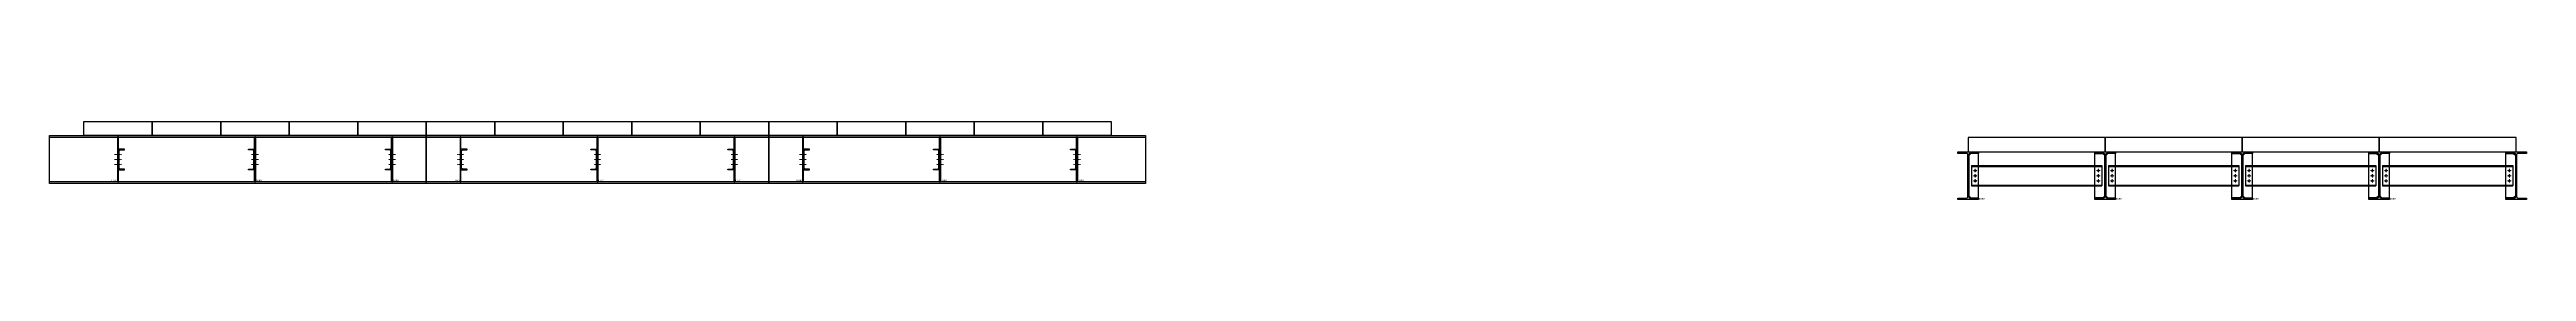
# Model space of a CAD drawing. Extents: x 146707 to 337808, y -286669 to -179901.
# Drawn here: x 173931 to 210093, y -238588 to -237442 of the extents above; entities that cross this region are included whole.
import ezdxf

# ---------------------------------------------------------------- set-up
doc = ezdxf.new("R2010")
doc.units = 0
doc.linetypes.add('CENTER', pattern=[2, 1.25, -0.25, 0.25, -0.25])
doc.layers.get('0').update_dxf_attribs({"linetype": 'CONTINUOUS'})
doc.layers.get('Defpoints').update_dxf_attribs({"linetype": 'CONTINUOUS', "true_color": 0x5f994c})
doc.layers.add('D-BMK', color=2, linetype='CENTER', lineweight=13)
doc.layers.add('D-STR-ﾎﾞﾙﾄ', color=21, linetype='CONTINUOUS', lineweight=9)
for name, color, linetype in [('D-STR-BORUTO', 4, 'CONTINUOUS'), ('D-STR-FUKKOUBAN', 1, 'CONTINUOUS'), ('D-STR-STF', 7, 'CONTINUOUS'), ('D-STR-SYUKETA', 1, 'CONTINUOUS'), ('D-STR-TAIKEIKOU', 1, 'CONTINUOUS'), ('D-STR-UKEKETA', 1, 'CONTINUOUS')]:
    doc.layers.add(name, color=color, linetype=linetype)
doc.styles.add('ＭＳ ゴシック', font='')
doc.styles.get('ＭＳ ゴシック').set_extended_font_data('MS Gothic')

# ---------------------------------------------------------------- blocks, each defined once
blk = doc.blocks.new('C300X90X9X13')
at = {"color": 0, "linetype": 'ByBlock', "lineweight": -2}
blk.add_lwpolyline([(22, 15), (84, 10, -0.388879), (90, 3), (90, 0), (0, 0), (0, 300), (90, 300), (90, 297, -0.388879), (84, 290), (22, 285, 0.388879), (9, 271), (9, 29, 0.388879)], format="xyb", close=True, dxfattribs=at)
blk = doc.blocks.new('*U351')
at = {"layer": 'D-BMK'}
blk.add_line((0, -700), (0, 0), dxfattribs=at)
at = {"layer": 'D-BMK', "linetype": 'CENTER', "ltscale": 2}
for p, q in [((50, -275), (-50, -275)), ((50, -350), (-50, -350)), ((50, -425), (-50, -425))]:
    blk.add_line(p, q, dxfattribs=at)
at = {"layer": 'D-STR-STF', "color": 0}
blk.add_lwpolyline([(-6, -25), (6, -25), (6, -675), (-6, -675)], close=True, dxfattribs=at)
at = {"layer": 'D-STR-TAIKEIKOU', "rotation": 180}
blk.add_blockref('C300X90X9X13', (-6, -200), dxfattribs=at)
at = {"layer": 'Defpoints', "insert": (16, -669), "char_height": 25, "attachment_point": 7, "style": 'ＭＳ ゴシック'}
blk.add_mtext('\\A1;H700', dxfattribs=at)
blk = doc.blocks.new('*U349')
at = {"layer": 'D-STR-SYUKETA', "linetype": 'Continuous'}
for points in [[(0, 350), (5500, 350), (5500, -350), (0, -350)], [(0, 326), (5500, 326), (5500, -326), (0, -326)]]:
    blk.add_lwpolyline(points, close=True, dxfattribs=at)
blk = doc.blocks.new('*U348')
at = {"layer": 'D-STR-SYUKETA', "linetype": 'Continuous'}
for points in [[(0, 350), (5000, 350), (5000, -350), (0, -350)], [(0, 326), (5000, 326), (5000, -326), (0, -326)]]:
    blk.add_lwpolyline(points, close=True, dxfattribs=at)
blk = doc.blocks.new('*U354')
at = {"layer": 'D-STR-FUKKOUBAN'}
for points in [[(0, 0), (1000, 0), (1000, -208), (0, -208)], [(1000, 0), (2000, 0), (2000, -208), (1000, -208)], [(2000, 0), (3000, 0), (3000, -208), (2000, -208)], [(3000, 0), (4000, 0), (4000, -208), (3000, -208)], [(4000, 0), (5000, 0), (5000, -208), (4000, -208)]]:
    blk.add_lwpolyline(points, close=True, dxfattribs=at)
blk = doc.blocks.new('*U352')
at = {"layer": 'D-BMK'}
blk.add_line((0, -700), (0, 0), dxfattribs=at)
at = {"layer": 'D-BMK', "linetype": 'CENTER', "ltscale": 2}
for p, q in [((-50, -275), (50, -275)), ((-50, -350), (50, -350)), ((-50, -425), (50, -425))]:
    blk.add_line(p, q, dxfattribs=at)
at = {"layer": 'D-STR-STF', "color": 0}
blk.add_lwpolyline([(6, -25), (-6, -25), (-6, -675), (6, -675)], close=True, dxfattribs=at)
at = {"layer": 'D-STR-TAIKEIKOU', "xscale": -1, "rotation": 180}
blk.add_blockref('C300X90X9X13', (6, -200), dxfattribs=at)
at = {"layer": 'Defpoints', "insert": (-16, -669), "char_height": 25, "attachment_point": 9, "style": 'ＭＳ ゴシック'}
blk.add_mtext('\\A1;H700', dxfattribs=at)
blk = doc.blocks.new('*U353')
at = {"layer": 'D-BMK'}
blk.add_line((0, -700), (0, 0), dxfattribs=at)
at = {"layer": 'D-BMK', "linetype": 'CENTER', "ltscale": 2}
for p, q in [((-50, -275), (50, -275)), ((-50, -350), (50, -350)), ((-50, -425), (50, -425))]:
    blk.add_line(p, q, dxfattribs=at)
at = {"layer": 'D-STR-STF', "color": 0}
blk.add_lwpolyline([(6, -25), (-6, -25), (-6, -675), (6, -675)], close=True, dxfattribs=at)
at = {"layer": 'D-STR-TAIKEIKOU', "xscale": -1, "rotation": 180}
blk.add_blockref('C300X90X9X13', (6, -200), dxfattribs=at)
at = {"layer": 'Defpoints', "insert": (-16, -669), "char_height": 25, "attachment_point": 9, "style": 'ＭＳ ゴシック'}
blk.add_mtext('\\A1;H700', dxfattribs=at)
blk = doc.blocks.new('φ25')
at = {"layer": 'D-BMK'}
for p, q in [((-25, 0), (25, 0)), ((0, 25), (0, -25))]:
    blk.add_line(p, q, dxfattribs=at)
at = {"layer": 'D-STR-BORUTO'}
blk.add_circle((0, 0), 12.5, dxfattribs=at)
blk = doc.blocks.new('*U347')
for centre in [(100, -483), (100, -558), (100, -633), (1900, -483), (1900, -558), (1900, -633), (2100, -483), (2100, -558), (2100, -633), (3900, -483), (3900, -558), (3900, -633), (4100, -483), (4100, -558), (4100, -633), (5900, -483), (5900, -558), (5900, -633), (6100, -483), (6100, -558), (6100, -633), (7900, -483), (7900, -558), (7900, -633)]:
    blk.add_circle(centre, 12.5)
at = {"layer": 'D-STR-FUKKOUBAN'}
for points in [[(0, -208), (2000, -208), (2000, 0), (0, 0)], [(2000, -208), (4000, -208), (4000, 0), (2000, 0)], [(4000, -208), (6000, -208), (6000, 0), (4000, 0)], [(6000, -208), (8000, -208), (8000, 0), (6000, 0)]]:
    blk.add_lwpolyline(points, close=True, dxfattribs=at)
at = {"layer": 'D-STR-STF', "color": 1, "linetype": 'ByBlock', "lineweight": -2}
for points in [[(7, -263), (7, -853), (37, -883), (150, -883), (150, -233), (37, -233)], [(1993, -263), (1993, -853), (1963, -883), (1850, -883), (1850, -233), (1963, -233)], [(2007, -263), (2007, -853), (2037, -883), (2150, -883), (2150, -233), (2037, -233)], [(3993, -263), (3993, -853), (3963, -883), (3850, -883), (3850, -233), (3963, -233)], [(4007, -263), (4007, -853), (4037, -883), (4150, -883), (4150, -233), (4037, -233)], [(5993, -263), (5993, -853), (5963, -883), (5850, -883), (5850, -233), (5963, -233)], [(6007, -263), (6007, -853), (6037, -883), (6150, -883), (6150, -233), (6037, -233)], [(7993, -263), (7993, -853), (7963, -883), (7850, -883), (7850, -233), (7963, -233)]]:
    blk.add_lwpolyline(points, close=True, dxfattribs=at)
at = {"layer": 'D-STR-SYUKETA', "linetype": 'ByBlock', "lineweight": -2}
for points in [[(-150, -884), (-24, -884, 0.414214), (-6, -866), (-6, -250, 0.414214), (-24, -232), (-150, -232), (-150, -208), (150, -208), (150, -232), (24, -232, 0.414214), (6, -250), (6, -866, 0.414214), (24, -884), (150, -884), (150, -908), (-150, -908), (-150, -884)], [(1850, -884), (1976, -884, 0.414214), (1994, -866), (1994, -250, 0.414214), (1976, -232), (1850, -232), (1850, -208), (2150, -208), (2150, -232), (2024, -232, 0.414214), (2006, -250), (2006, -866, 0.414214), (2024, -884), (2150, -884), (2150, -908), (1850, -908), (1850, -884)], [(1850, -884), (1976, -884, 0.414214), (1994, -866), (1994, -250, 0.414214), (1976, -232), (1850, -232), (1850, -208), (2150, -208), (2150, -232), (2024, -232, 0.414214), (2006, -250), (2006, -866, 0.414214), (2024, -884), (2150, -884), (2150, -908), (1850, -908), (1850, -884)], [(3850, -884), (3976, -884, 0.414214), (3994, -866), (3994, -250, 0.414214), (3976, -232), (3850, -232), (3850, -208), (4150, -208), (4150, -232), (4024, -232, 0.414214), (4006, -250), (4006, -866, 0.414214), (4024, -884), (4150, -884), (4150, -908), (3850, -908), (3850, -884)], [(3850, -884), (3976, -884, 0.414214), (3994, -866), (3994, -250, 0.414214), (3976, -232), (3850, -232), (3850, -208), (4150, -208), (4150, -232), (4024, -232, 0.414214), (4006, -250), (4006, -866, 0.414214), (4024, -884), (4150, -884), (4150, -908), (3850, -908), (3850, -884)], [(5850, -884), (5976, -884, 0.414214), (5994, -866), (5994, -250, 0.414214), (5976, -232), (5850, -232), (5850, -208), (6150, -208), (6150, -232), (6024, -232, 0.414214), (6006, -250), (6006, -866, 0.414214), (6024, -884), (6150, -884), (6150, -908), (5850, -908), (5850, -884)], [(5850, -884), (5976, -884, 0.414214), (5994, -866), (5994, -250, 0.414214), (5976, -232), (5850, -232), (5850, -208), (6150, -208), (6150, -232), (6024, -232, 0.414214), (6006, -250), (6006, -866, 0.414214), (6024, -884), (6150, -884), (6150, -908), (5850, -908), (5850, -884)], [(7850, -884), (7976, -884, 0.414214), (7994, -866), (7994, -250, 0.414214), (7976, -232), (7850, -232), (7850, -208), (8150, -208), (8150, -232), (8024, -232, 0.414214), (8006, -250), (8006, -866, 0.414214), (8024, -884), (8150, -884), (8150, -908), (7850, -908), (7850, -884)]]:
    blk.add_lwpolyline(points, format="xyb", dxfattribs=at)
at = {"layer": 'D-STR-TAIKEIKOU'}
for p, q in [((50, -408), (50, -708)), ((50, -408), (1950, -408)), ((50, -421), (1950, -421)), ((50, -695), (1950, -695)), ((50, -708), (1950, -708)), ((1950, -408), (1950, -708)), ((2050, -408), (2050, -708)), ((2050, -408), (3950, -408)), ((2050, -421), (3950, -421)), ((2050, -695), (3950, -695)), ((2050, -708), (3950, -708)), ((3950, -408), (3950, -708)), ((4050, -408), (4050, -708)), ((4050, -408), (5950, -408)), ((4050, -421), (5950, -421)), ((4050, -695), (5950, -695)), ((4050, -708), (5950, -708)), ((5950, -408), (5950, -708)), ((6050, -408), (6050, -708)), ((6050, -408), (7950, -408)), ((6050, -421), (7950, -421)), ((6050, -695), (7950, -695)), ((6050, -708), (7950, -708)), ((7950, -408), (7950, -708))]:
    blk.add_line(p, q, dxfattribs=at)
at = {"layer": 'D-STR-ﾎﾞﾙﾄ'}
for p in [(100, -483), (100, -558), (100, -633), (1900, -483), (1900, -558), (1900, -633), (2100, -483), (2100, -558), (2100, -633), (3900, -483), (3900, -558), (3900, -633), (4100, -483), (4100, -558), (4100, -633), (5900, -483), (5900, -558), (5900, -633), (6100, -483), (6100, -558), (6100, -633), (7900, -483), (7900, -558), (7900, -633)]:
    blk.add_blockref('φ25', p, dxfattribs=at)
at = {"layer": 'Defpoints', "char_height": 25, "attachment_point": 7, "style": 'ＭＳ ゴシック'}
for insert in [(160, -908), (2160, -908), (4160, -908), (6160, -908)]:
    blk.add_mtext('\\A1;H700', dxfattribs=dict(at, insert=insert))

msp = doc.modelspace()

# ---------------------------------------------------------------- block references
at = {"layer": 'D-STR-FUKKOUBAN'}
for p in [(179431.4, -237441.6), (184431.4, -237441.6)]:
    msp.add_blockref('*U354', p, dxfattribs=at)
at = {"layer": 'D-STR-SYUKETA'}
for name, p in [('*U349', (173931.4, -237999.6)), ('*U348', (179431.4, -237999.6)), ('*U349', (184431.4, -237999.6))]:
    msp.add_blockref(name, p, dxfattribs=at)
at = {"layer": 'D-STR-TAIKEIKOU', "color": 0}
for name, p in [('*U352', (174931.4, -237649.6)), ('*U351', (176931.4, -237649.6)), ('*U351', (178931.4, -237649.6)), ('*U352', (179931.4, -237649.6)), ('*U351', (181931.4, -237649.6)), ('*U351', (183931.4, -237649.6)), ('*U353', (184931.4, -237649.6)), ('*U351', (186931.4, -237649.6)), ('*U351', (188931.4, -237649.6))]:
    msp.add_blockref(name, p, dxfattribs=at)
at = {"layer": 'D-STR-UKEKETA'}
for name, p in [('*U354', (174431.4, -237441.6)), ('*U347', (201942.7, -237680.2))]:
    msp.add_blockref(name, p, dxfattribs=at)

doc.saveas('drawing.dxf')
